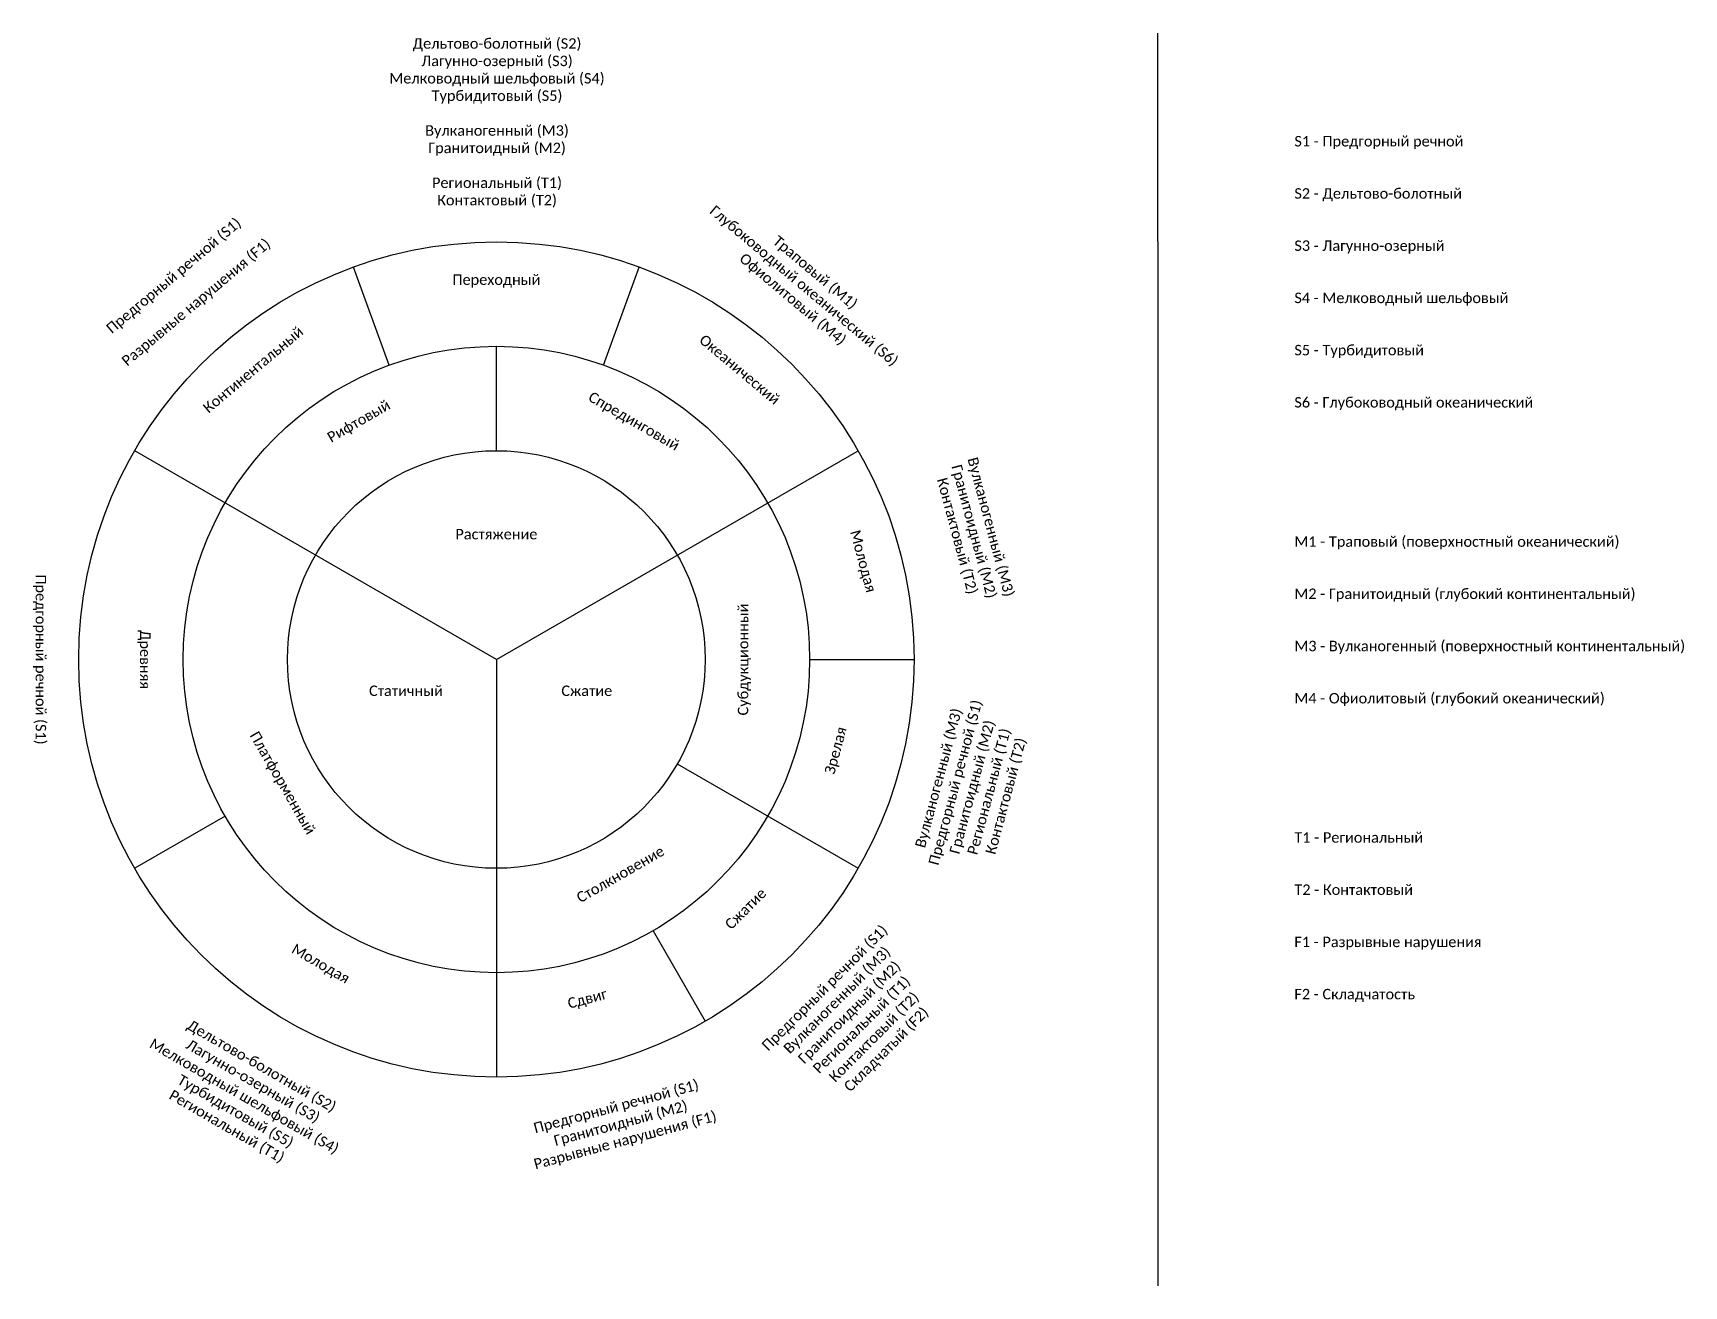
# Model space of a CAD drawing. Header units: millimetres. Extents: x 39 to 1913, y -1214 to 273.
# Drawn here: x 39.1 to 434.3, y -150 to 150 of the extents above; entities that cross this region are included whole.
import ezdxf

# ---------------------------------------------------------------- set-up
doc = ezdxf.new("R2010")
doc.units = ezdxf.units.MM
doc.styles.get("Standard").update_dxf_attribs({"font": 'arial.ttf'})

msp = doc.modelspace()

# ---------------------------------------------------------------- texts
at = {"char_height": 2.5}
for s, width, heights, insert, attachment_point in [('{\\fCalibri Light|b0|i0|c204|p34;Дельтово-болотный (\\fCalibri Light|b0|i0|c0|p34;S2\\fCalibri Light|b0|i0|c204|p34;)\\fCalibri Light|b0|i0|c0|p34;\\P\\fCalibri Light|b0|i0|c204|p34;Лагунно-озерный (\\fCalibri Light|b0|i0|c0|p34;S3\\fCalibri Light|b0|i0|c204|p34;)\\fCalibri Light|b0|i0|c0|p34;\\P\\fCalibri Light|b0|i0|c204|p34;Мелководный шельфовый (\\fCalibri Light|b0|i0|c0|p34;S4\\fCalibri Light|b0|i0|c204|p34;)\\PТурбидитовый (\\fCalibri Light|b0|i0|c0|p34;S5\\fCalibri Light|b0|i0|c204|p34;)\\fCalibri Light|b0|i0|c0|p34;\\P\\P\\fCalibri Light|b0|i0|c204|p34;Вулканогенный (\\fCalibri Light|b0|i0|c0|p34;M3\\fCalibri Light|b0|i0|c204|p34;)\\fCalibri Light|b0|i0|c0|p34;\\P\\fCalibri Light|b0|i0|c204|p34;Гранитоидный (\\fCalibri Light|b0|i0|c0|p34;M2\\fCalibri Light|b0|i0|c204|p34;)\\fCalibri Light|b0|i0|c0|p34;\\P\\P\\fCalibri Light|b0|i0|c204|p34;Региональный (\\fCalibri Light|b0|i0|c0|p34;T\\fCalibri Light|b0|i0|c204|p34;1)\\PКонтактовый (\\fCalibri Light|b0|i0|c0|p34;T\\fCalibri Light|b0|i0|c204|p34;2)}', 111.1309, [62.08], (150.15, 128.47), 5), ('{\\fCalibri Light|b0|i0|c0|p34;S1 - \\fCalibri Light|b0|i0|c204|p34;Предгорный речной\\P\\P\\P\\fCalibri Light|b0|i0|c0|p34;S2 - \\fCalibri Light|b0|i0|c204|p34;Дельтово-болотный\\P\\P\\fCalibri Light|b0|i0|c0|p34;\\PS3 - \\fCalibri Light|b0|i0|c204|p34;Лагунно-озерный\\P\\P\\fCalibri Light|b0|i0|c0|p34;\\PS4 - \\fCalibri Light|b0|i0|c204|p34;Мелководный шельфовый\\P\\P\\fCalibri Light|b0|i0|c0|p34;\\PS5 - \\fCalibri Light|b0|i0|c204|p34;Турбидитовый\\P\\P\\fCalibri Light|b0|i0|c0|p34;\\PS6 - \\fCalibri Light|b0|i0|c204|p34;Глубоководный океанический\\P\\P\\P\\P\\P\\P\\P\\P\\fCalibri Light|b0|i0|c0|p34;M1 - \\fCalibri Light|b0|i0|c204|p34;Траповый (поверхностный океанический)\\P\\P\\fCalibri Light|b0|i0|c0|p34;\\PM2 - \\fCalibri Light|b0|i0|c204|p34;Гранитоидный (глубокий континентальный)\\P\\P\\P\\fCalibri Light|b0|i0|c0|p34;M3 - \\fCalibri Light|b0|i0|c204|p34;Вулканогенный (поверхностный континентальный)\\P\\P\\fCalibri Light|b0|i0|c0|p34;\\PM4 - \\fCalibri Light|b0|i0|c204|p34;Офиолитовый (глубокий океанический)\\P\\P\\P\\P\\P\\P\\P\\P\\fCalibri Light|b0|i0|c0|p34;T1 - \\fCalibri Light|b0|i0|c204|p34;Региональный\\P\\P  \\P\\fCalibri Light|b0|i0|c0|p34;T2 - \\fCalibri Light|b0|i0|c204|p34;Контактовый\\P\\P\\P\\fCalibri Light|b0|i0|c0|p34;F1 - \\fCalibri Light|b0|i0|c204|p34;Разрывные нарушения\\P\\P\\P\\fCalibri Light|b0|i0|c0|p34;F2 - \\fCalibri Light|b0|i0|c204|p34;Складчатость}', 219.0152, [234.94], (341.06, 125.34), 1), ('{\\fCalibri Light|b0|i0|c204|p34;Переходный}', 33.1708, [3.48], (150, 90.62), 5), ('{\\fCalibri Light|b0|i0|c204|p34;Растяжение}', 33.1708, [3.48], (150, 30), 5), ('{\\fCalibri Light|b0|i0|c204|p34;Статичный}', 33.1708, [3.48], (128.35, -7.5), 5), ('{\\fCalibri Light|b0|i0|c204|p34;Сжатие}', 33.1708, [3.48], (171.65, -7.5), 5)]:
    msp.add_mtext_dynamic_manual_height_columns(s, width=width, gutter_width=12.5, heights=heights, dxfattribs=dict(at, insert=insert, attachment_point=attachment_point))
at = {"char_height": 2.5, "attachment_point": 5}
for s, width, heights, insert, rotation in [('{\\fCalibri Light|b0|i0|c204|p34;Траповый (\\fCalibri Light|b0|i0|c0|p34;M1\\fCalibri Light|b0|i0|c204|p34;)\\fCalibri Light|b0|i0|c0|p34;\\P\\fCalibri Light|b0|i0|c204|p34;Глубоководный океанический (\\fCalibri Light|b0|i0|c0|p34;S6\\fCalibri Light|b0|i0|c204|p34;)\\fCalibri Light|b0|i0|c0|p34;\\P\\fCalibri Light|b0|i0|c204|p34;Офиолитовый (\\fCalibri Light|b0|i0|c0|p34;M4\\fCalibri Light|b0|i0|c204|p34;)}', 73.3488, [42.61], (223.47, 89.26), 320), ('{\\fCalibri Light|b0|i0|c204|p34;Предгорный речной (\\fCalibri Light|b0|i0|c0|p34;S1\\fCalibri Light|b0|i0|c204|p34;)\\P\\PРазрывные нарушения\\fCalibri Light|b0|i0|c0|p34; (F1)}', 44.7255, [27.02], (75.6, 88.51), 40), ('{\\fCalibri Light|b0|i0|c204|p34;Континентальный}', 33.1708, [3.48], (91.75, 69.42), 40), ('{\\fCalibri Light|b0|i0|c204|p34;Океанический}', 33.1708, [3.48], (208.25, 69.42), 320), ('{\\fCalibri Light|b0|i0|c204|p34;Спрединговый}', 33.1708, [3.48], (182.81, 56.83), 330), ('{\\fCalibri Light|b0|i0|c204|p34;Рифтовый}', 33.1708, [3.48], (117.19, 56.83), 30), ('{\\fCalibri Light|b0|i0|c204|p34;Вулканогенный (\\fCalibri Light|b0|i0|c0|p34;M3\\fCalibri Light|b0|i0|c204|p34;)\\fCalibri Light|b0|i0|c0|p34;\\P\\fCalibri Light|b0|i0|c204|p34;Гранитоидный (\\fCalibri Light|b0|i0|c0|p34;M2\\fCalibri Light|b0|i0|c204|p34;)\\fCalibri Light|b0|i0|c0|p34;\\P\\fCalibri Light|b0|i0|c204|p34;Контактовый (\\fCalibri Light|b0|i0|c0|p34;T2\\fCalibri Light|b0|i0|c204|p34;)}', 77.7321, [32.08], (264.15, 30.59), 285), ('{\\fCalibri Light|b0|i0|c204|p34;Молодая}', 33.1708, [3.48], (237.54, 23.46), 285), ('{\\fCalibri Light|b0|i0|c204|p34;Предгорный речной (\\fCalibri Light|b0|i0|c0|p34;S1\\fCalibri Light|b0|i0|c204|p34;)}', 47.1524, [39.63], (40.62, 0), 270), ('{\\fCalibri Light|b0|i0|c204|p34;Субдукционный}', 33.1708, [3.48], (209.38, 0), 90), ('{\\fCalibri Light|b0|i0|c204|p34;Древняя}', 33.1708, [3.48], (65.62, 0), 270), ('{\\fCalibri Light|b0|i0|c204|p34;Вулканогенный (\\fCalibri Light|b0|i0|c0|p34;M3\\fCalibri Light|b0|i0|c204|p34;)\\PПредгорный речной (\\fCalibri Light|b0|i0|c0|p34;S1\\fCalibri Light|b0|i0|c204|p34;)\\fCalibri Light|b0|i0|c0|p34;\\P\\fCalibri Light|b0|i0|c204|p34;Гранитоидный (\\fCalibri Light|b0|i0|c0|p34;M2\\fCalibri Light|b0|i0|c204|p34;)\\fCalibri Light|b0|i0|c0|p34;\\P\\fCalibri Light|b0|i0|c204|p34;Региональный (\\fCalibri Light|b0|i0|c0|p34;T1\\fCalibri Light|b0|i0|c204|p34;)\\fCalibri Light|b0|i0|c0|p34;\\P\\fCalibri Light|b0|i0|c204|p34;Контактовый (\\fCalibri Light|b0|i0|c0|p34;T2\\fCalibri Light|b0|i0|c204|p34;)}', 77.7321, [32.08], (264.15, -30.59), 75), ('{\\fCalibri Light|b0|i0|c204|p34;Платформенный}', 33.1708, [3.48], (98.58, -29.69), 300), ('{\\fCalibri Light|b0|i0|c204|p34;Зрелая}', 33.1708, [3.48], (231.5, -21.84), 75), ('{\\fCalibri Light|b0|i0|c204|p34;Столкновение}', 33.1708, [3.48], (179.69, -51.42), 30), ('{\\fCalibri Light|b0|i0|c204|p34;Сжатие}', 33.1708, [3.48], (209.66, -59.66), 45), ('{\\fCalibri Light|b0|i0|c204|p34;Предгорный речной (\\fCalibri Light|b0|i0|c0|p34;S1\\fCalibri Light|b0|i0|c204|p34;)\\PВулканогенный (\\fCalibri Light|b0|i0|c0|p34;M3\\fCalibri Light|b0|i0|c204|p34;)\\PГранитоидный (\\fCalibri Light|b0|i0|c0|p34;M2\\fCalibri Light|b0|i0|c204|p34;)\\PРегиональный (\\fCalibri Light|b0|i0|c0|p34;T1\\fCalibri Light|b0|i0|c204|p34;)\\fCalibri Light|b0|i0|c0|p34;\\P\\fCalibri Light|b0|i0|c204|p34;Контактовый (\\fCalibri Light|b0|i0|c0|p34;T2\\fCalibri Light|b0|i0|c204|p34;)\\PСкладчатый (\\fCalibri Light|b0|i0|c0|p34;F2\\fCalibri Light|b0|i0|c204|p34;)}', 61.0698, [84.22], (236.18, -86.18), 45), ('{\\fCalibri Light|b0|i0|c204|p34;Молодая}', 33.1708, [3.48], (107.81, -73.07), 330), ('{\\fCalibri Light|b0|i0|c204|p34;Сдвиг}', 33.1708, [3.48], (171.84, -81.5), 15), ('{\\fCalibri Light|b0|i0|c204|p34;Дельтово-болотный (\\fCalibri Light|b0|i0|c0|p34;S2\\fCalibri Light|b0|i0|c204|p34;)\\fCalibri Light|b0|i0|c0|p34;\\P\\fCalibri Light|b0|i0|c204|p34;Лагунно-озерный (\\fCalibri Light|b0|i0|c0|p34;S3\\fCalibri Light|b0|i0|c204|p34;)\\fCalibri Light|b0|i0|c0|p34;\\P\\fCalibri Light|b0|i0|c204|p34;Мелководный шельфовый (\\fCalibri Light|b0|i0|c0|p34;S4\\fCalibri Light|b0|i0|c204|p34;)\\PТурбидитовый (\\fCalibri Light|b0|i0|c0|p34;S5\\fCalibri Light|b0|i0|c204|p34;)\\PРегиональный (\\fCalibri Light|b0|i0|c0|p34;T1\\fCalibri Light|b0|i0|c204|p34;)}', 65.6013, [57.74], (89.51, -104.77), 330), ('{\\fCalibri Light|b0|i0|c204|p34;Предгорный речной (\\fCalibri Light|b0|i0|c0|p34;S1\\fCalibri Light|b0|i0|c204|p34;)\\PГранитоидный (\\fCalibri Light|b0|i0|c0|p34;M2\\fCalibri Light|b0|i0|c204|p34;)\\PРазрывные нарушения (\\fCalibri Light|b0|i0|c0|p34;F1\\fCalibri Light|b0|i0|c204|p34;)}', 71.7487, [52.7], (179.83, -111.31), 15)]:
    msp.add_mtext_dynamic_manual_height_columns(s, width=width, gutter_width=12.5, heights=heights, dxfattribs=dict(at, insert=insert, rotation=rotation))

# ---------------------------------------------------------------- linework, layer by layer
for points in [[(308.38, 100), (308.38, 150)], [(308.38, 100), (308.38, -100)], [(124.35, 70.48), (115.8, 93.97)], [(175.65, 70.48), (184.2, 93.97)], [(150, 50), (150, 75)], [(150, 0), (63.4, 50)], [(150, 0), (236.6, 50)], [(150, 0), (150, -100)], [(225, 0), (250, 0)], [(193.3, -25), (236.6, -50)], [(85.05, -37.5), (63.4, -50)], [(187.5, -64.95), (200, -86.6)], [(308.38, -100), (308.38, -150)]]:
    msp.add_lwpolyline(points)
for radius in [100, 75, 50]:
    msp.add_circle((150, 0), radius)

msp.set_redraw_order([(e.dxf.handle, doc.entitydb.next_handle()) for e in msp.query("TEXT MTEXT ATTDEF DIMENSION ARC_DIMENSION")])  # texts and dimensions are drawn at this point

doc.saveas('drawing.dxf')
